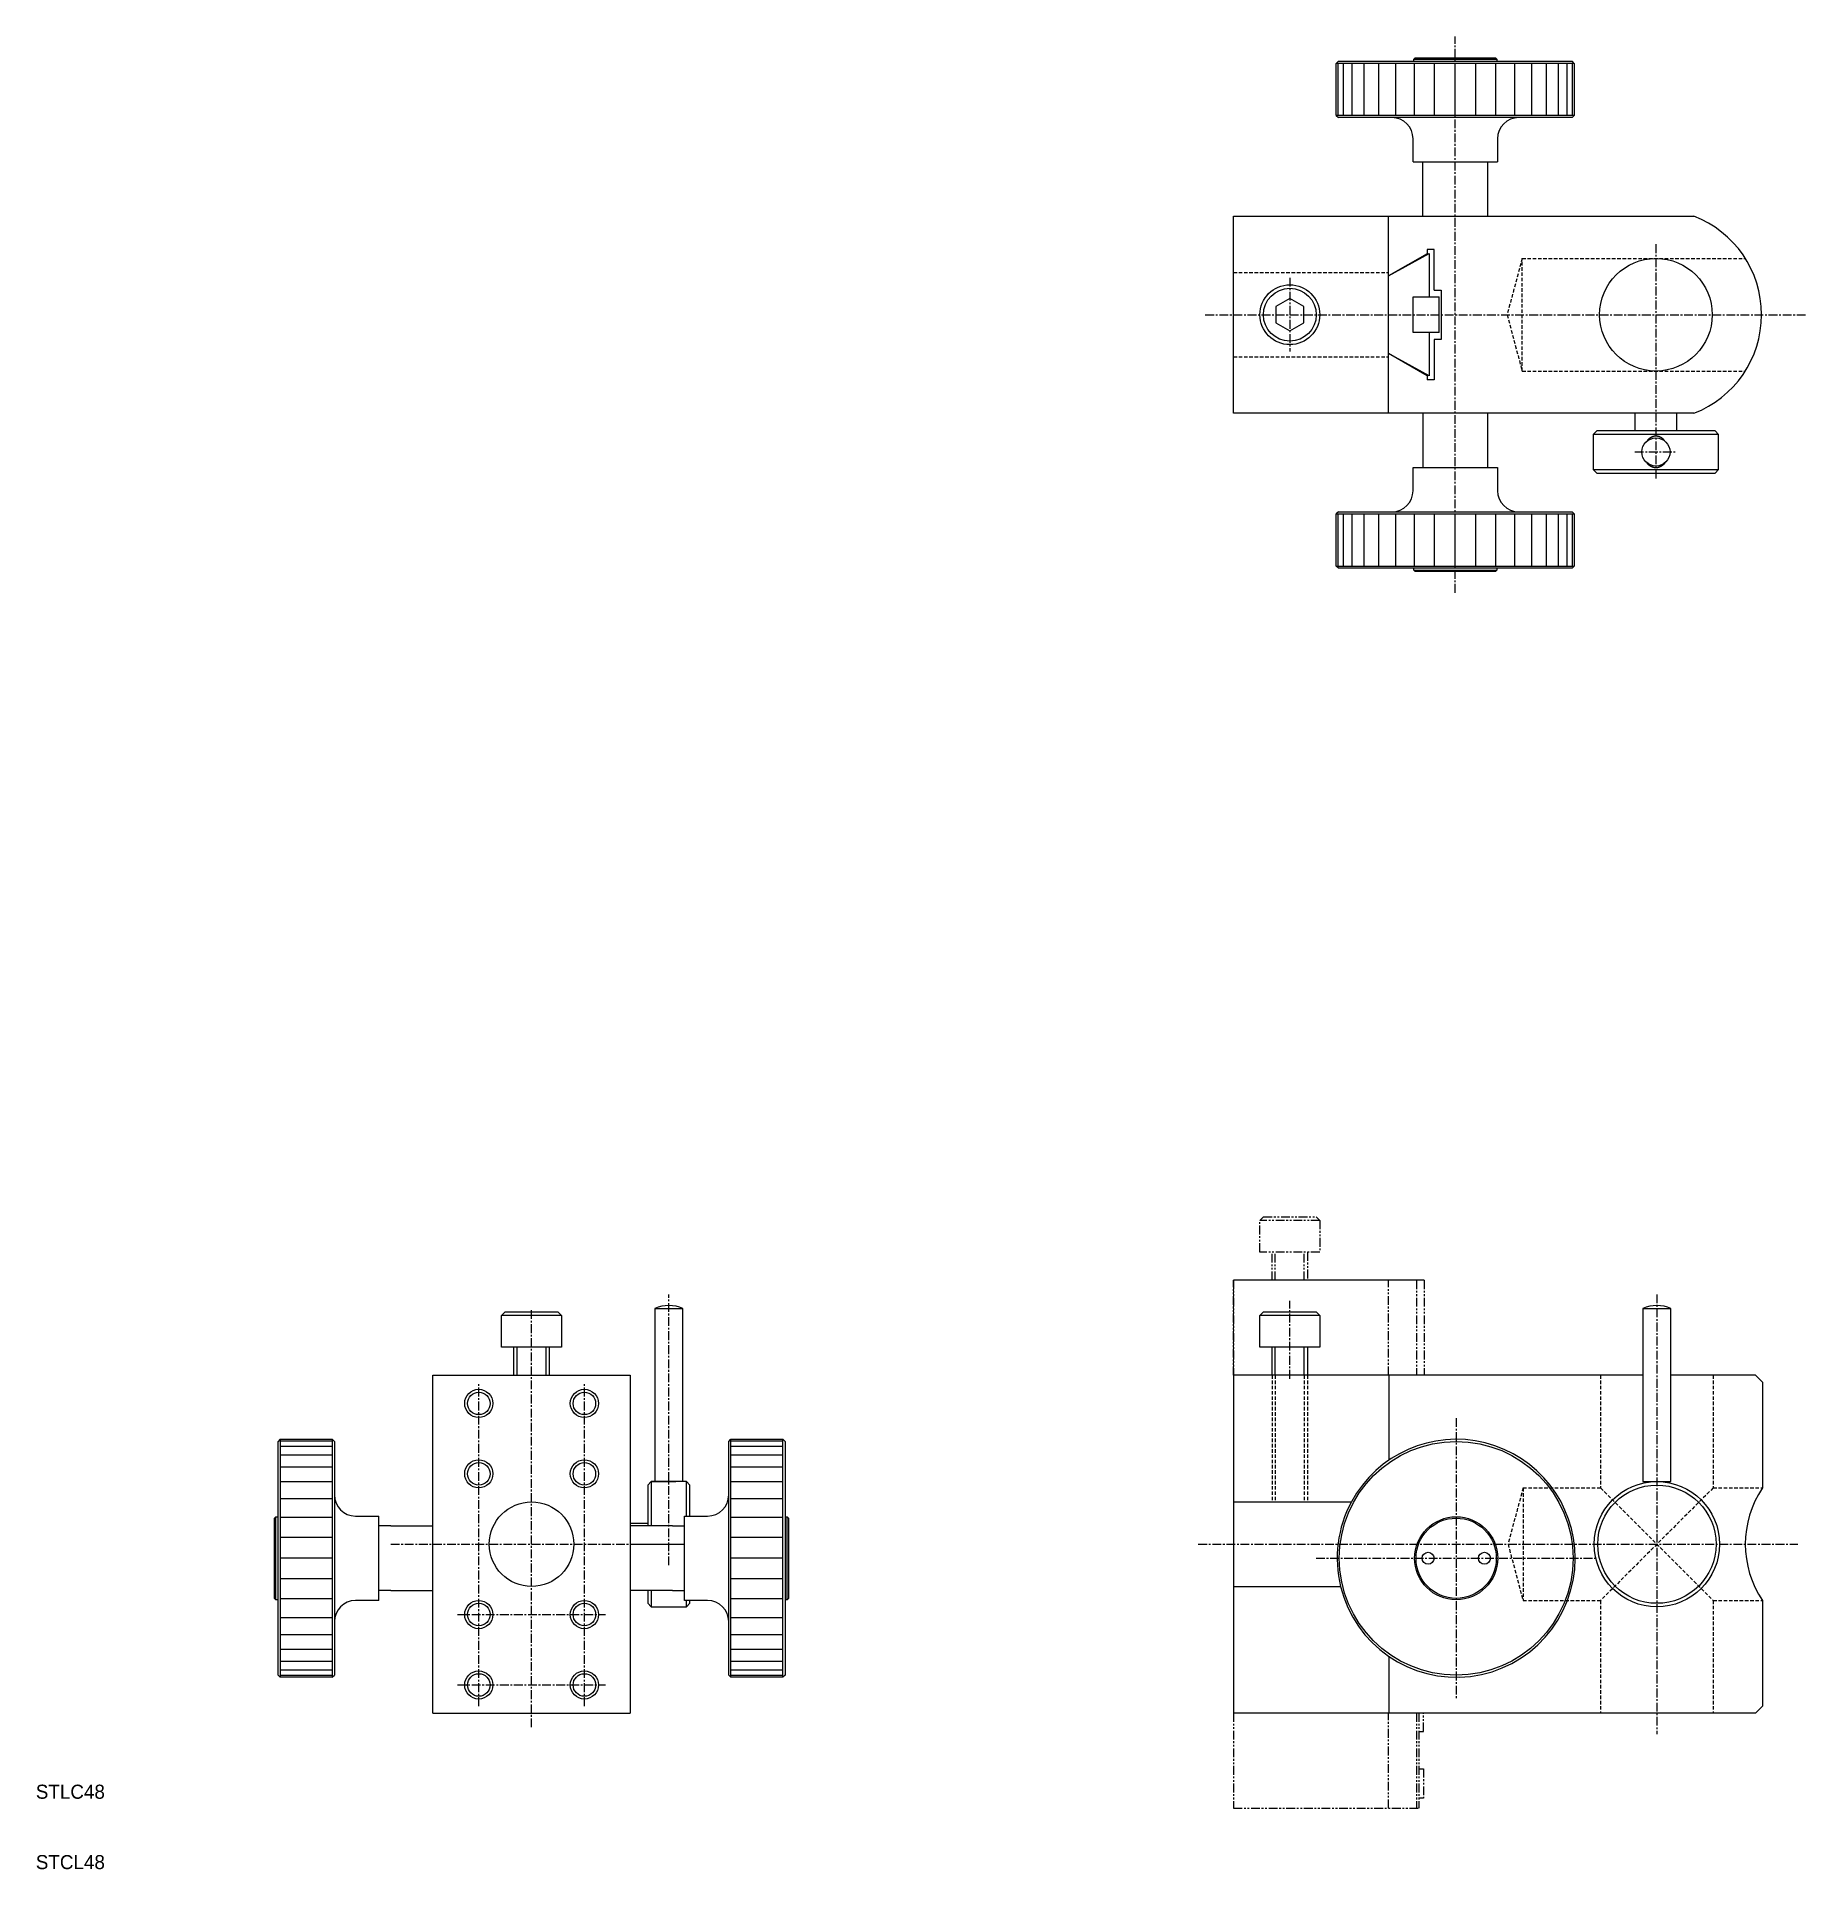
# Model space of a CAD drawing. Extents: x 500 to 751, y -315 to -55.
import ezdxf

# ---------------------------------------------------------------- set-up
doc = ezdxf.new("R2010")
doc.units = 0
for name, pattern in [('CENTER', [2, 1.25, -0.25, 0.25, -0.25]), ('DASHED', [0.75, 0.5, -0.25]), ('PHANTOM', [2.5, 1.25, -0.25, 0.25, -0.25, 0.25, -0.25])]:
    doc.linetypes.add(name, pattern=pattern)
doc.layers.get('0').update_dxf_attribs({"linetype": 'CONTINUOUS'})
doc.layers.add('CENTER', color=1, linetype='CENTER')

msp = doc.modelspace()

# ---------------------------------------------------------------- texts
at = {"color": 7, "linetype": 'CONTINUOUS'}
for s, p in [('STLC48', (499.66, -305)), ('STCL48', (499.66, -315))]:
    msp.add_text(s, height=2, dxfattribs=at).set_placement(p)

# ---------------------------------------------------------------- linework, layer by layer
at = {"color": 7, "linetype": 'CONTINUOUS'}
for p, q in [((684.36, -58.49), (684.66, -58.19)), ((718.16, -58.49), (684.36, -58.49)), ((684.36, -65.89), (684.36, -58.49)), ((684.66, -58.19), (717.86, -58.19)), ((695.36, -57.89), (695.56, -57.69)), ((695.36, -58.19), (695.36, -57.89)), ((695.36, -57.89), (707.16, -57.89)), ((695.56, -57.69), (706.96, -57.69)), ((701.26, -65.89), (701.26, -58.49)), ((706.96, -57.69), (707.16, -57.89)), ((707.16, -57.89), (707.16, -58.19)), ((718.16, -58.49), (717.86, -58.19)), ((718.16, -58.49), (718.16, -65.89)), ((718.16, -65.89), (684.36, -65.89)), ((684.36, -65.89), (684.66, -66.19)), ((717.86, -66.19), (684.66, -66.19)), ((718.16, -65.89), (717.86, -66.19)), ((695.26, -72.49), (695.26, -69.19)), ((707.26, -69.19), (707.26, -72.49)), ((695.26, -72.49), (707.26, -72.49)), ((696.66, -80.19), (696.66, -72.49)), ((705.86, -80.19), (705.86, -72.49)), ((669.76, -108.19), (669.76, -80.19)), ((669.76, -80.19), (735.14, -80.19)), ((691.76, -108.19), (691.76, -80.19)), ((691.76, -88.69), (697.56, -85.49)), ((697.25, -85.52), (691.76, -88.69)), ((697.25, -84.94), (697.25, -85.52)), ((698.26, -84.94), (697.25, -84.94)), ((697.56, -85.49), (697.56, -91.64)), ((698.26, -90.69), (698.26, -84.94)), ((698.26, -90.69), (699.26, -90.69)), ((699.26, -90.69), (699.26, -97.69)), ((677.76, -91.88), (675.76, -93.04)), ((675.76, -93.04), (675.76, -95.35)), ((679.76, -93.04), (677.76, -91.88)), ((679.76, -95.35), (679.76, -93.04)), ((695.26, -96.74), (695.26, -91.64)), ((695.26, -91.64), (698.96, -91.64)), ((698.96, -96.74), (698.96, -91.64)), ((675.76, -95.35), (677.76, -96.5)), ((677.76, -96.5), (679.76, -95.35)), ((698.96, -96.74), (695.26, -96.74)), ((697.56, -96.74), (697.56, -102.89)), ((698.26, -97.69), (698.26, -103.44)), ((699.26, -97.69), (698.26, -97.69)), ((697.25, -102.87), (691.76, -99.69)), ((697.56, -102.89), (691.76, -99.69)), ((697.25, -102.87), (697.25, -103.44)), ((698.26, -103.44), (697.25, -103.44)), ((735.14, -108.19), (669.76, -108.19)), ((696.66, -108.19), (696.66, -115.89)), ((705.86, -115.89), (705.86, -108.19)), ((726.81, -110.69), (726.81, -108.19)), ((732.71, -110.69), (732.71, -108.19)), ((721.36, -110.69), (720.86, -111.19)), ((738.66, -111.19), (720.86, -111.19)), ((720.86, -111.19), (720.86, -116.19)), ((738.16, -110.69), (721.36, -110.69)), ((738.66, -111.19), (738.16, -110.69)), ((738.66, -116.19), (738.66, -111.19)), ((695.26, -119.19), (695.26, -115.89)), ((695.26, -115.89), (707.26, -115.89)), ((707.26, -115.89), (707.26, -119.19)), ((720.86, -116.19), (738.66, -116.19)), ((720.86, -116.19), (721.36, -116.69)), ((721.36, -116.69), (738.16, -116.69)), ((738.16, -116.69), (738.66, -116.19)), ((684.66, -122.19), (684.36, -122.49)), ((684.66, -122.19), (717.86, -122.19)), ((717.86, -122.19), (718.16, -122.49)), ((684.36, -122.49), (718.16, -122.49)), ((684.36, -129.89), (684.36, -122.49)), ((701.26, -129.89), (701.26, -122.49)), ((718.16, -122.49), (718.16, -129.89)), ((684.36, -129.89), (718.16, -129.89)), ((684.66, -130.19), (684.36, -129.89)), ((717.86, -130.19), (718.16, -129.89)), ((717.86, -130.19), (684.66, -130.19)), ((695.36, -130.49), (695.36, -130.19)), ((695.36, -130.49), (707.16, -130.49)), ((695.56, -130.69), (695.36, -130.49)), ((706.96, -130.69), (695.56, -130.69)), ((707.16, -130.49), (706.96, -130.69)), ((707.16, -130.19), (707.16, -130.49)), ((566.32, -235.84), (565.82, -236.34)), ((574.32, -236.34), (565.82, -236.34)), ((565.82, -240.84), (565.82, -236.34)), ((566.32, -235.84), (573.82, -235.84)), ((574.32, -236.34), (573.82, -235.84)), ((574.32, -236.34), (574.32, -240.84)), ((587.57, -235.36), (587.57, -259.94)), ((587.57, -235.36), (591.57, -235.36)), ((591.57, -259.94), (591.57, -235.36)), ((674.01, -235.84), (673.51, -236.34)), ((682.01, -236.34), (673.51, -236.34)), ((673.51, -240.84), (673.51, -236.34)), ((674.01, -235.84), (681.51, -235.84)), ((682.01, -236.34), (681.51, -235.84)), ((682.01, -236.34), (682.01, -240.84)), ((727.89, -235.36), (731.89, -235.36)), ((727.89, -235.36), (727.89, -259.94)), ((731.89, -259.94), (731.89, -235.36)), ((574.32, -240.84), (565.82, -240.84)), ((567.57, -244.84), (567.57, -240.84)), ((572.57, -240.84), (572.57, -244.84)), ((682.01, -240.84), (673.51, -240.84)), ((675.26, -244.84), (675.26, -240.84)), ((680.26, -240.84), (680.26, -244.84)), ((556.07, -244.84), (584.07, -244.84)), ((556.07, -292.84), (556.07, -244.84)), ((584.07, -244.84), (584.07, -292.84)), ((669.76, -244.84), (669.76, -292.84)), ((727.89, -244.84), (669.76, -244.84)), ((691.89, -256.86), (691.89, -244.84)), ((743.89, -244.84), (731.89, -244.84)), ((744.89, -245.84), (743.89, -244.84)), ((744.89, -245.84), (744.89, -260.84)), ((534.37, -253.94), (534.07, -254.24)), ((534.07, -287.44), (534.07, -254.24)), ((534.37, -253.94), (534.37, -287.74)), ((534.37, -253.94), (541.77, -253.94)), ((541.77, -253.94), (541.77, -287.74)), ((541.77, -253.94), (542.07, -254.24)), ((542.07, -254.24), (542.07, -287.44)), ((598.07, -254.24), (598.37, -253.94)), ((598.07, -287.44), (598.07, -254.24)), ((598.37, -287.74), (598.37, -253.94)), ((598.37, -253.94), (605.77, -253.94)), ((605.77, -287.74), (605.77, -253.94)), ((606.07, -254.24), (605.77, -253.94)), ((606.07, -254.24), (606.07, -287.44)), ((587.07, -259.94), (586.57, -260.44)), ((587.07, -259.94), (590.57, -259.94)), ((592.07, -259.94), (587.07, -259.94)), ((587.07, -259.94), (587.07, -266.24)), ((592.07, -264.84), (592.07, -259.94)), ((592.57, -260.44), (592.07, -259.94)), ((727.89, -259.94), (731.89, -259.94)), ((728.14, -259.94), (728.14, -260.11)), ((731.64, -260.11), (731.64, -259.94)), ((586.57, -260.44), (586.57, -266.24)), ((592.57, -264.84), (592.57, -260.44)), ((669.76, -262.84), (675.26, -262.84)), ((675.26, -262.84), (675.69, -262.84)), ((675.69, -262.84), (679.82, -262.84)), ((679.82, -262.84), (680.26, -262.84)), ((680.26, -262.84), (686.51, -262.84)), ((533.57, -265.14), (533.77, -264.94)), ((533.57, -276.54), (533.57, -265.14)), ((533.77, -264.94), (534.07, -264.94)), ((533.77, -276.74), (533.77, -264.94)), ((545.07, -264.84), (548.37, -264.84)), ((548.37, -276.84), (548.37, -264.84)), ((591.77, -276.84), (591.77, -264.84)), ((591.77, -264.84), (595.07, -264.84)), ((606.07, -264.94), (606.37, -264.94)), ((606.37, -276.74), (606.37, -264.94)), ((606.37, -264.94), (606.57, -265.14)), ((606.57, -265.14), (606.57, -276.54)), ((550.07, -266.24), (548.37, -266.24)), ((550.07, -266.24), (556.07, -266.24)), ((584.07, -265.89), (584.07, -271.79)), ((586.57, -265.89), (584.07, -265.89)), ((590.07, -266.24), (584.07, -266.24)), ((590.07, -266.24), (591.77, -266.24)), ((584.07, -268.84), (591.57, -268.84)), ((550.07, -275.44), (548.37, -275.44)), ((550.07, -275.44), (556.07, -275.44)), ((590.07, -275.44), (584.07, -275.44)), ((586.57, -275.44), (586.57, -277.24)), ((587.07, -275.44), (587.07, -277.74)), ((590.07, -275.44), (591.77, -275.44)), ((669.76, -274.84), (684.98, -274.84)), ((533.77, -276.74), (533.57, -276.54)), ((534.07, -276.74), (533.77, -276.74)), ((548.37, -276.84), (545.07, -276.84)), ((586.57, -277.24), (587.07, -277.74)), ((587.07, -277.74), (592.07, -277.74)), ((595.07, -276.84), (591.77, -276.84)), ((592.07, -277.74), (592.07, -276.84)), ((592.07, -277.74), (592.57, -277.24)), ((592.57, -277.24), (592.57, -276.84)), ((606.37, -276.74), (606.07, -276.74)), ((606.57, -276.54), (606.37, -276.74)), ((744.89, -276.84), (744.89, -291.84)), ((691.89, -292.84), (691.89, -284.82)), ((534.37, -287.74), (534.07, -287.44)), ((541.77, -287.74), (534.37, -287.74)), ((541.77, -287.74), (542.07, -287.44)), ((598.07, -287.44), (598.37, -287.74)), ((605.77, -287.74), (598.37, -287.74)), ((606.07, -287.44), (605.77, -287.74)), ((556.07, -292.84), (584.07, -292.84)), ((743.89, -292.84), (669.76, -292.84)), ((744.89, -291.84), (743.89, -292.84))]:
    msp.add_line(p, q, dxfattribs=at)
at = {"color": 3, "linetype": 'CONTINUOUS'}
for p, q in [((684.62, -65.89), (684.62, -58.49)), ((685.38, -65.89), (685.38, -58.49)), ((686.62, -65.89), (686.62, -58.49)), ((688.31, -65.89), (688.31, -58.49)), ((690.4, -65.89), (690.4, -58.49)), ((692.81, -65.89), (692.81, -58.49)), ((695.48, -65.89), (695.48, -58.49)), ((698.32, -65.89), (698.32, -58.49)), ((704.19, -65.89), (704.19, -58.49)), ((707.04, -65.89), (707.04, -58.49)), ((709.71, -65.89), (709.71, -58.49)), ((712.12, -65.89), (712.12, -58.49)), ((714.21, -65.89), (714.21, -58.49)), ((715.9, -65.89), (715.9, -58.49)), ((717.14, -65.89), (717.14, -58.49)), ((717.9, -65.89), (717.9, -58.49)), ((684.62, -129.89), (684.62, -122.49)), ((685.38, -129.89), (685.38, -122.49)), ((686.62, -129.89), (686.62, -122.49)), ((688.31, -129.89), (688.31, -122.49)), ((690.4, -129.89), (690.4, -122.49)), ((692.81, -129.89), (692.81, -122.49)), ((695.48, -129.89), (695.48, -122.49)), ((698.32, -129.89), (698.32, -122.49)), ((704.19, -129.89), (704.19, -122.49)), ((707.04, -129.89), (707.04, -122.49)), ((709.71, -129.89), (709.71, -122.49)), ((712.12, -129.89), (712.12, -122.49)), ((714.21, -129.89), (714.21, -122.49)), ((715.9, -129.89), (715.9, -122.49)), ((717.14, -129.89), (717.14, -122.49)), ((717.9, -129.89), (717.9, -122.49)), ((568.01, -244.84), (568.01, -240.84)), ((572.14, -244.84), (572.14, -240.84)), ((675.69, -244.84), (675.69, -240.84)), ((679.82, -244.84), (679.82, -240.84)), ((541.77, -254.2), (534.37, -254.2)), ((541.77, -254.96), (534.37, -254.96)), ((605.77, -254.2), (598.37, -254.2)), ((605.77, -254.96), (598.37, -254.96)), ((541.77, -256.21), (534.37, -256.21)), ((605.77, -256.21), (598.37, -256.21)), ((541.77, -257.89), (534.37, -257.89)), ((541.77, -259.98), (534.37, -259.98)), ((605.77, -257.89), (598.37, -257.89)), ((605.77, -259.98), (598.37, -259.98)), ((541.77, -262.39), (534.37, -262.39)), ((605.77, -262.39), (598.37, -262.39)), ((541.77, -265.06), (534.37, -265.06)), ((605.77, -265.06), (598.37, -265.06)), ((541.77, -267.91), (534.37, -267.91)), ((605.77, -267.91), (598.37, -267.91)), ((541.77, -270.84), (534.37, -270.84)), ((605.77, -270.84), (598.37, -270.84)), ((541.77, -273.78), (534.37, -273.78)), ((605.77, -273.78), (598.37, -273.78)), ((541.77, -276.62), (534.37, -276.62)), ((605.77, -276.62), (598.37, -276.62)), ((541.77, -279.29), (534.37, -279.29)), ((605.77, -279.29), (598.37, -279.29)), ((541.77, -281.7), (534.37, -281.7)), ((605.77, -281.7), (598.37, -281.7)), ((541.77, -283.79), (534.37, -283.79)), ((541.77, -285.48), (534.37, -285.48)), ((605.77, -283.79), (598.37, -283.79)), ((605.77, -285.48), (598.37, -285.48)), ((541.77, -286.72), (534.37, -286.72)), ((541.77, -287.48), (534.37, -287.48)), ((605.77, -286.72), (598.37, -286.72)), ((605.77, -287.48), (598.37, -287.48))]:
    msp.add_line(p, q, dxfattribs=at)
at = {"color": 3, "linetype": 'DASHED'}
for p, q in [((669.76, -88.19), (691.76, -88.19)), ((710.76, -86.19), (708.62, -94.19)), ((710.76, -86.19), (742.45, -86.19)), ((710.76, -102.19), (710.76, -86.19)), ((708.62, -94.19), (710.76, -102.19)), ((669.76, -100.19), (691.76, -100.19)), ((710.76, -102.19), (742.45, -102.19)), ((675.26, -244.84), (675.26, -262.84)), ((675.69, -244.84), (675.69, -262.84)), ((679.82, -244.84), (679.82, -262.84)), ((680.26, -244.84), (680.26, -262.84)), ((721.89, -244.84), (721.89, -260.84)), ((737.89, -244.84), (737.89, -260.84)), ((710.89, -260.84), (708.75, -268.84)), ((710.89, -260.84), (721.89, -260.84)), ((710.89, -260.84), (710.89, -276.84)), ((737.89, -260.84), (721.89, -276.84)), ((721.89, -260.84), (737.89, -276.84)), ((737.89, -260.84), (744.89, -260.84)), ((708.75, -268.84), (710.89, -276.84)), ((710.89, -276.84), (721.89, -276.84)), ((721.89, -276.84), (721.89, -292.84)), ((737.89, -276.84), (744.89, -276.84)), ((737.89, -276.84), (737.89, -292.84))]:
    msp.add_line(p, q, dxfattribs=at)
at = {"color": 3, "linetype": 'PHANTOM'}
for p, q in [((674.01, -222.34), (673.51, -222.84)), ((682.01, -222.84), (673.51, -222.84)), ((673.51, -227.34), (673.51, -222.84)), ((674.01, -222.34), (681.51, -222.34)), ((682.01, -222.84), (681.51, -222.34)), ((682.01, -222.84), (682.01, -227.34)), ((682.01, -227.34), (673.51, -227.34)), ((675.26, -231.34), (675.26, -227.34)), ((675.69, -231.34), (675.69, -227.34)), ((679.82, -231.34), (679.82, -227.34)), ((680.26, -227.34), (680.26, -231.34)), ((696.06, -231.34), (669.76, -231.34)), ((696.06, -231.34), (669.76, -231.34)), ((669.76, -244.84), (669.76, -231.34)), ((696.86, -231.34), (669.76, -231.34)), ((696.86, -231.34), (669.76, -231.34)), ((669.76, -231.34), (669.76, -244.84)), ((696.86, -231.34), (669.76, -231.34)), ((669.76, -231.34), (669.76, -244.84)), ((691.76, -244.84), (691.76, -231.34)), ((691.76, -244.84), (691.76, -231.34)), ((691.76, -244.84), (691.76, -231.34)), ((695.76, -231.34), (695.76, -244.84)), ((695.76, -231.34), (695.76, -244.84)), ((695.76, -231.34), (695.76, -244.84)), ((696.86, -231.34), (696.86, -244.84)), ((669.76, -292.84), (669.76, -306.34)), ((691.76, -306.34), (691.76, -292.84)), ((695.76, -292.84), (695.76, -306.34)), ((696.06, -292.84), (696.06, -306.34)), ((696.76, -295.44), (696.76, -292.84)), ((696.06, -295.44), (696.76, -295.44)), ((696.06, -300.74), (696.76, -300.74)), ((696.76, -300.74), (696.76, -304.94)), ((669.76, -306.34), (696.06, -306.34)), ((669.76, -306.34), (696.06, -306.34)), ((696.76, -304.94), (696.06, -304.94))]:
    msp.add_line(p, q, dxfattribs=at)
at = {"color": 7}
for points in [[(731.03, -112.15, 0), (731.03, -112.15, 0), (731.03, -112.15, 0), (731.03, -112.14, 0), (731.02, -112.14, 0), (731.02, -112.14, 0), (731.02, -112.13, 0), (731.02, -112.13, 0), (731.02, -112.13, 0), (731.01, -112.12, 0), (731.01, -112.12, 0), (731.01, -112.12, 0), (731.01, -112.12, 0), (731, -112.11, 0), (731, -112.11, 0), (731, -112.11, 0), (731, -112.1, 0), (731, -112.1, 0), (730.99, -112.1, 0), (730.99, -112.09, 0), (730.99, -112.09, 0), (730.99, -112.09, 0), (730.98, -112.08, 0), (730.98, -112.08, 0), (730.98, -112.08, 0), (730.98, -112.08, 0), (730.98, -112.07, 0), (730.97, -112.07, 0), (730.97, -112.07, 0), (730.97, -112.06, 0), (730.97, -112.06, 0), (730.96, -112.06, 0), (730.96, -112.06, 0), (730.96, -112.05, 0), (730.96, -112.05, 0), (730.95, -112.05, 0), (730.95, -112.04, 0), (730.95, -112.04, 0), (730.95, -112.04, 0), (730.94, -112.03, 0), (730.94, -112.03, 0), (730.94, -112.03, 0), (730.94, -112.03, 0), (730.93, -112.02, 0), (730.93, -112.02, 0), (730.93, -112.02, 0), (730.93, -112.01, 0), (730.92, -112.01, 0), (730.92, -112.01, 0), (730.92, -112.01, 0), (730.92, -112, 0), (730.91, -112, 0), (730.91, -112, 0), (730.91, -112, 0), (730.91, -111.99, 0), (730.9, -111.99, 0), (730.9, -111.99, 0), (730.9, -111.98, 0), (730.9, -111.98, 0), (730.89, -111.98, 0), (730.89, -111.97, 0), (730.89, -111.97, 0), (730.89, -111.97, 0), (730.88, -111.97, 0), (730.88, -111.96, 0), (730.88, -111.96, 0), (730.88, -111.96, 0), (730.87, -111.96, 0), (730.87, -111.95, 0), (730.87, -111.95, 0), (730.87, -111.95, 0), (730.86, -111.94, 0), (730.86, -111.94, 0), (730.86, -111.94, 0), (730.86, -111.94, 0), (730.85, -111.93, 0), (730.85, -111.93, 0), (730.85, -111.93, 0), (730.84, -111.93, 0), (730.84, -111.92, 0), (730.84, -111.92, 0), (730.84, -111.92, 0), (730.83, -111.92, 0), (730.83, -111.91, 0), (730.83, -111.91, 0), (730.83, -111.91, 0), (730.82, -111.91, 0), (730.82, -111.9, 0), (730.82, -111.9, 0), (730.81, -111.9, 0), (730.81, -111.89, 0), (730.81, -111.89, 0), (730.81, -111.89, 0), (730.8, -111.89, 0), (730.8, -111.88, 0), (730.8, -111.88, 0), (730.79, -111.88, 0), (730.79, -111.88, 0), (730.79, -111.87, 0), (730.79, -111.87, 0), (730.78, -111.87, 0), (730.78, -111.87, 0), (730.78, -111.86, 0), (730.77, -111.86, 0), (730.77, -111.86, 0), (730.77, -111.86, 0), (730.77, -111.85, 0), (730.76, -111.85, 0), (730.76, -111.85, 0), (730.76, -111.85, 0), (730.76, -111.84, 0), (730.75, -111.84, 0), (730.75, -111.84, 0), (730.75, -111.84, 0), (730.74, -111.83, 0), (730.74, -111.83, 0), (730.74, -111.83, 0), (730.74, -111.83, 0), (730.73, -111.82, 0), (730.73, -111.82, 0), (730.73, -111.82, 0), (730.72, -111.82, 0), (730.72, -111.81, 0), (730.72, -111.81, 0), (730.72, -111.81, 0), (730.71, -111.81, 0), (730.71, -111.8, 0), (730.71, -111.8, 0), (730.7, -111.8, 0), (730.7, -111.8, 0), (730.7, -111.79, 0), (730.7, -111.79, 0), (730.69, -111.79, 0), (730.69, -111.79, 0), (730.69, -111.78, 0), (730.68, -111.78, 0), (730.68, -111.78, 0), (730.68, -111.78, 0), (730.67, -111.78, 0), (730.67, -111.77, 0), (730.67, -111.77, 0), (730.66, -111.77, 0), (730.66, -111.77, 0), (730.66, -111.76, 0), (730.66, -111.76, 0), (730.65, -111.76, 0), (730.65, -111.76, 0), (730.65, -111.75, 0), (730.64, -111.75, 0), (730.64, -111.75, 0), (730.64, -111.75, 0), (730.63, -111.75, 0), (730.63, -111.74, 0), (730.63, -111.74, 0), (730.63, -111.74, 0), (730.62, -111.74, 0), (730.62, -111.73, 0), (730.62, -111.73, 0), (730.61, -111.73, 0), (730.61, -111.73, 0), (730.61, -111.72, 0), (730.6, -111.72, 0), (730.6, -111.72, 0), (730.6, -111.72, 0), (730.6, -111.72, 0), (730.59, -111.71, 0), (730.59, -111.71, 0), (730.59, -111.71, 0), (730.58, -111.71, 0), (730.58, -111.7, 0), (730.58, -111.7, 0), (730.57, -111.7, 0), (730.57, -111.7, 0), (730.57, -111.7, 0), (730.56, -111.69, 0), (730.56, -111.69, 0), (730.56, -111.69, 0), (730.55, -111.69, 0), (730.55, -111.69, 0), (730.55, -111.68, 0), (730.54, -111.68, 0), (730.54, -111.68, 0), (730.54, -111.68, 0), (730.53, -111.68, 0), (730.53, -111.67, 0), (730.53, -111.67, 0), (730.53, -111.67, 0), (730.52, -111.67, 0), (730.52, -111.67, 0), (730.52, -111.66, 0), (730.51, -111.66, 0), (730.51, -111.66, 0), (730.51, -111.66, 0), (730.5, -111.66, 0), (730.5, -111.65, 0), (730.5, -111.65, 0), (730.49, -111.65, 0), (730.49, -111.65, 0), (730.49, -111.65, 0), (730.48, -111.64, 0), (730.48, -111.64, 0), (730.48, -111.64, 0), (730.47, -111.64, 0), (730.47, -111.64, 0), (730.47, -111.64, 0), (730.46, -111.63, 0), (730.46, -111.63, 0), (730.46, -111.63, 0), (730.45, -111.63, 0), (730.45, -111.62, 0), (730.45, -111.62, 0), (730.44, -111.62, 0), (730.44, -111.62, 0), (730.44, -111.62, 0), (730.43, -111.62, 0), (730.43, -111.61, 0), (730.43, -111.61, 0), (730.42, -111.61, 0), (730.42, -111.61, 0), (730.42, -111.61, 0), (730.41, -111.61, 0), (730.41, -111.6, 0), (730.41, -111.6, 0), (730.4, -111.6, 0), (730.4, -111.6, 0), (730.4, -111.6, 0), (730.39, -111.59, 0), (730.39, -111.59, 0), (730.39, -111.59, 0), (730.38, -111.59, 0), (730.38, -111.59, 0), (730.38, -111.59, 0), (730.37, -111.58, 0), (730.37, -111.58, 0), (730.37, -111.58, 0), (730.36, -111.58, 0), (730.36, -111.58, 0), (730.36, -111.58, 0), (730.35, -111.58, 0), (730.35, -111.57, 0), (730.35, -111.57, 0), (730.34, -111.57, 0), (730.34, -111.57, 0), (730.34, -111.57, 0), (730.33, -111.57, 0), (730.33, -111.56, 0), (730.33, -111.56, 0), (730.32, -111.56, 0), (730.32, -111.56, 0), (730.31, -111.56, 0), (730.31, -111.56, 0), (730.31, -111.56, 0), (730.3, -111.55, 0), (730.3, -111.55, 0), (730.3, -111.55, 0), (730.29, -111.55, 0), (730.29, -111.55, 0), (730.29, -111.55, 0), (730.28, -111.55, 0), (730.28, -111.54, 0), (730.28, -111.54, 0), (730.27, -111.54, 0), (730.27, -111.54, 0), (730.26, -111.54, 0), (730.26, -111.54, 0), (730.26, -111.54, 0), (730.25, -111.53, 0), (730.25, -111.53, 0), (730.25, -111.53, 0), (730.24, -111.53, 0), (730.24, -111.53, 0), (730.24, -111.53, 0), (730.23, -111.53, 0), (730.23, -111.53, 0), (730.23, -111.52, 0), (730.22, -111.52, 0), (730.22, -111.52, 0), (730.22, -111.52, 0), (730.21, -111.52, 0), (730.21, -111.52, 0), (730.2, -111.52, 0), (730.2, -111.52, 0), (730.2, -111.51, 0), (730.19, -111.51, 0), (730.19, -111.51, 0), (730.19, -111.51, 0), (730.18, -111.51, 0), (730.18, -111.51, 0), (730.18, -111.51, 0), (730.17, -111.51, 0), (730.17, -111.5, 0), (730.16, -111.5, 0), (730.16, -111.5, 0), (730.16, -111.5, 0), (730.15, -111.5, 0), (730.15, -111.5, 0), (730.15, -111.5, 0), (730.14, -111.5, 0), (730.14, -111.5, 0), (730.14, -111.5, 0), (730.13, -111.49, 0), (730.13, -111.49, 0), (730.12, -111.49, 0), (730.12, -111.49, 0), (730.12, -111.49, 0), (730.11, -111.49, 0), (730.11, -111.49, 0), (730.11, -111.49, 0), (730.1, -111.49, 0), (730.1, -111.48, 0), (730.1, -111.48, 0), (730.09, -111.48, 0), (730.09, -111.48, 0), (730.08, -111.48, 0), (730.08, -111.48, 0), (730.08, -111.48, 0), (730.07, -111.48, 0), (730.07, -111.48, 0), (730.07, -111.48, 0), (730.06, -111.48, 0), (730.06, -111.48, 0), (730.05, -111.47, 0), (730.05, -111.47, 0), (730.05, -111.47, 0), (730.04, -111.47, 0), (730.04, -111.47, 0), (730.04, -111.47, 0), (730.03, -111.47, 0), (730.03, -111.47, 0), (730.02, -111.47, 0), (730.02, -111.47, 0), (730.02, -111.47, 0), (730.01, -111.47, 0), (730.01, -111.47, 0), (730.01, -111.47, 0), (730, -111.46, 0), (730, -111.46, 0), (729.99, -111.46, 0), (729.99, -111.46, 0), (729.99, -111.46, 0), (729.98, -111.46, 0), (729.98, -111.46, 0), (729.98, -111.46, 0), (729.97, -111.46, 0), (729.97, -111.46, 0), (729.97, -111.46, 0), (729.96, -111.46, 0), (729.96, -111.46, 0), (729.95, -111.46, 0), (729.95, -111.46, 0), (729.95, -111.46, 0), (729.94, -111.45, 0), (729.94, -111.45, 0), (729.93, -111.45, 0), (729.93, -111.45, 0), (729.93, -111.45, 0), (729.92, -111.45, 0), (729.92, -111.45, 0), (729.92, -111.45, 0), (729.91, -111.45, 0), (729.91, -111.45, 0), (729.9, -111.45, 0), (729.9, -111.45, 0), (729.9, -111.45, 0), (729.89, -111.45, 0), (729.89, -111.45, 0), (729.89, -111.45, 0), (729.88, -111.45, 0), (729.88, -111.45, 0), (729.88, -111.45, 0), (729.87, -111.45, 0), (729.87, -111.45, 0), (729.86, -111.45, 0), (729.86, -111.45, 0), (729.86, -111.45, 0), (729.85, -111.45, 0), (729.85, -111.45, 0), (729.85, -111.44, 0), (729.84, -111.44, 0), (729.84, -111.44, 0), (729.83, -111.44, 0), (729.83, -111.44, 0), (729.83, -111.44, 0), (729.82, -111.44, 0), (729.82, -111.44, 0), (729.81, -111.44, 0), (729.81, -111.44, 0), (729.81, -111.44, 0), (729.8, -111.44, 0), (729.8, -111.44, 0), (729.79, -111.44, 0), (729.79, -111.44, 0), (729.79, -111.44, 0), (729.78, -111.44, 0), (729.78, -111.44, 0), (729.78, -111.44, 0), (729.77, -111.44, 0), (729.77, -111.44, 0), (729.76, -111.44, 0), (729.76, -111.44, 0), (729.76, -111.44, 0), (729.75, -111.44, 0), (729.75, -111.44, 0), (729.75, -111.44, 0), (729.74, -111.44, 0), (729.74, -111.44, 0), (729.74, -111.44, 0), (729.73, -111.44, 0), (729.73, -111.44, 0), (729.72, -111.44, 0), (729.72, -111.44, 0), (729.72, -111.44, 0), (729.71, -111.44, 0), (729.71, -111.44, 0), (729.7, -111.44, 0), (729.7, -111.44, 0), (729.7, -111.44, 0), (729.69, -111.44, 0), (729.69, -111.44, 0), (729.68, -111.44, 0), (729.68, -111.44, 0), (729.68, -111.44, 0), (729.67, -111.44, 0), (729.67, -111.45, 0), (729.67, -111.45, 0), (729.66, -111.45, 0), (729.66, -111.45, 0), (729.65, -111.45, 0), (729.65, -111.45, 0), (729.65, -111.45, 0), (729.64, -111.45, 0), (729.64, -111.45, 0), (729.64, -111.45, 0), (729.63, -111.45, 0), (729.63, -111.45, 0), (729.62, -111.45, 0), (729.62, -111.45, 0), (729.62, -111.45, 0), (729.61, -111.45, 0), (729.61, -111.45, 0), (729.61, -111.45, 0), (729.6, -111.45, 0), (729.6, -111.45, 0), (729.6, -111.45, 0), (729.59, -111.45, 0), (729.59, -111.45, 0), (729.58, -111.45, 0), (729.58, -111.45, 0), (729.58, -111.45, 0), (729.57, -111.46, 0), (729.57, -111.46, 0), (729.57, -111.46, 0), (729.56, -111.46, 0), (729.56, -111.46, 0), (729.55, -111.46, 0), (729.55, -111.46, 0), (729.55, -111.46, 0), (729.54, -111.46, 0), (729.54, -111.46, 0), (729.53, -111.46, 0), (729.53, -111.46, 0), (729.53, -111.46, 0), (729.52, -111.46, 0), (729.52, -111.46, 0), (729.52, -111.46, 0), (729.51, -111.47, 0), (729.51, -111.47, 0), (729.5, -111.47, 0), (729.5, -111.47, 0), (729.5, -111.47, 0), (729.49, -111.47, 0), (729.49, -111.47, 0), (729.49, -111.47, 0), (729.48, -111.47, 0), (729.48, -111.47, 0), (729.48, -111.47, 0), (729.47, -111.47, 0), (729.47, -111.47, 0), (729.46, -111.47, 0), (729.46, -111.48, 0), (729.46, -111.48, 0), (729.45, -111.48, 0), (729.45, -111.48, 0), (729.45, -111.48, 0), (729.44, -111.48, 0), (729.44, -111.48, 0), (729.43, -111.48, 0), (729.43, -111.48, 0), (729.43, -111.48, 0), (729.42, -111.48, 0), (729.42, -111.48, 0), (729.42, -111.49, 0), (729.41, -111.49, 0), (729.41, -111.49, 0), (729.4, -111.49, 0), (729.4, -111.49, 0), (729.4, -111.49, 0), (729.39, -111.49, 0), (729.39, -111.49, 0), (729.39, -111.49, 0), (729.38, -111.5, 0), (729.38, -111.5, 0), (729.38, -111.5, 0), (729.37, -111.5, 0), (729.37, -111.5, 0), (729.37, -111.5, 0), (729.36, -111.5, 0), (729.36, -111.5, 0), (729.35, -111.5, 0), (729.35, -111.5, 0), (729.35, -111.51, 0), (729.34, -111.51, 0), (729.34, -111.51, 0), (729.34, -111.51, 0), (729.33, -111.51, 0), (729.33, -111.51, 0), (729.33, -111.51, 0), (729.32, -111.51, 0), (729.32, -111.52, 0), (729.31, -111.52, 0), (729.31, -111.52, 0), (729.31, -111.52, 0), (729.3, -111.52, 0), (729.3, -111.52, 0), (729.3, -111.52, 0), (729.29, -111.52, 0), (729.29, -111.53, 0), (729.28, -111.53, 0), (729.28, -111.53, 0), (729.28, -111.53, 0), (729.27, -111.53, 0), (729.27, -111.53, 0), (729.27, -111.53, 0), (729.26, -111.53, 0), (729.26, -111.54, 0), (729.26, -111.54, 0), (729.25, -111.54, 0), (729.25, -111.54, 0), (729.25, -111.54, 0), (729.24, -111.54, 0), (729.24, -111.54, 0), (729.24, -111.55, 0), (729.23, -111.55, 0), (729.23, -111.55, 0), (729.23, -111.55, 0), (729.22, -111.55, 0), (729.22, -111.55, 0), (729.22, -111.55, 0), (729.21, -111.56, 0), (729.21, -111.56, 0), (729.2, -111.56, 0), (729.2, -111.56, 0), (729.2, -111.56, 0), (729.19, -111.56, 0), (729.19, -111.56, 0), (729.19, -111.57, 0), (729.18, -111.57, 0), (729.18, -111.57, 0), (729.18, -111.57, 0), (729.17, -111.57, 0), (729.17, -111.57, 0), (729.17, -111.58, 0), (729.16, -111.58, 0), (729.16, -111.58, 0), (729.16, -111.58, 0), (729.15, -111.58, 0), (729.15, -111.58, 0), (729.15, -111.58, 0), (729.14, -111.59, 0), (729.14, -111.59, 0), (729.13, -111.59, 0), (729.13, -111.59, 0), (729.13, -111.59, 0), (729.12, -111.59, 0), (729.12, -111.6, 0), (729.12, -111.6, 0), (729.12, -111.6, 0), (729.11, -111.6, 0), (729.11, -111.6, 0), (729.11, -111.61, 0), (729.1, -111.61, 0), (729.1, -111.61, 0), (729.1, -111.61, 0), (729.09, -111.61, 0), (729.09, -111.61, 0), (729.09, -111.62, 0), (729.08, -111.62, 0), (729.08, -111.62, 0), (729.08, -111.62, 0), (729.07, -111.62, 0), (729.07, -111.62, 0), (729.07, -111.63, 0), (729.06, -111.63, 0), (729.06, -111.63, 0), (729.05, -111.63, 0), (729.05, -111.64, 0), (729.05, -111.64, 0), (729.04, -111.64, 0), (729.04, -111.64, 0), (729.04, -111.64, 0), (729.03, -111.64, 0), (729.03, -111.65, 0), (729.03, -111.65, 0), (729.02, -111.65, 0), (729.02, -111.65, 0), (729.02, -111.65, 0), (729.02, -111.66, 0), (729.01, -111.66, 0), (729.01, -111.66, 0), (729.01, -111.66, 0), (729, -111.66, 0), (729, -111.67, 0), (729, -111.67, 0), (728.99, -111.67, 0), (728.99, -111.67, 0), (728.99, -111.67, 0), (728.98, -111.68, 0), (728.98, -111.68, 0), (728.98, -111.68, 0), (728.97, -111.68, 0), (728.97, -111.68, 0), (728.97, -111.69, 0), (728.96, -111.69, 0), (728.96, -111.69, 0), (728.96, -111.69, 0), (728.96, -111.69, 0), (728.95, -111.7, 0), (728.95, -111.7, 0), (728.95, -111.7, 0), (728.94, -111.7, 0), (728.94, -111.7, 0), (728.94, -111.71, 0), (728.93, -111.71, 0), (728.93, -111.71, 0), (728.93, -111.71, 0), (728.92, -111.72, 0), (728.92, -111.72, 0), (728.92, -111.72, 0), (728.91, -111.72, 0), (728.91, -111.72, 0), (728.91, -111.73, 0), (728.9, -111.73, 0), (728.9, -111.73, 0), (728.9, -111.73, 0), (728.9, -111.74, 0), (728.89, -111.74, 0), (728.89, -111.74, 0), (728.89, -111.74, 0), (728.88, -111.75, 0), (728.88, -111.75, 0), (728.88, -111.75, 0), (728.87, -111.75, 0), (728.87, -111.75, 0), (728.87, -111.76, 0), (728.87, -111.76, 0), (728.86, -111.76, 0), (728.86, -111.76, 0), (728.86, -111.77, 0), (728.85, -111.77, 0), (728.85, -111.77, 0), (728.85, -111.77, 0), (728.84, -111.78, 0), (728.84, -111.78, 0), (728.84, -111.78, 0), (728.84, -111.78, 0), (728.83, -111.78, 0), (728.83, -111.79, 0), (728.83, -111.79, 0), (728.82, -111.79, 0), (728.82, -111.79, 0), (728.82, -111.8, 0), (728.82, -111.8, 0), (728.81, -111.8, 0), (728.81, -111.8, 0), (728.81, -111.81, 0), (728.8, -111.81, 0), (728.8, -111.81, 0), (728.8, -111.81, 0), (728.79, -111.82, 0), (728.79, -111.82, 0), (728.79, -111.82, 0), (728.79, -111.82, 0), (728.78, -111.83, 0), (728.78, -111.83, 0), (728.78, -111.83, 0), (728.77, -111.83, 0), (728.77, -111.84, 0), (728.77, -111.84, 0), (728.77, -111.84, 0), (728.76, -111.84, 0), (728.76, -111.85, 0), (728.76, -111.85, 0), (728.75, -111.85, 0), (728.75, -111.85, 0), (728.75, -111.86, 0), (728.75, -111.86, 0), (728.74, -111.86, 0), (728.74, -111.86, 0), (728.74, -111.87, 0), (728.73, -111.87, 0), (728.73, -111.87, 0), (728.73, -111.87, 0), (728.73, -111.88, 0), (728.72, -111.88, 0), (728.72, -111.88, 0), (728.72, -111.88, 0), (728.72, -111.89, 0), (728.71, -111.89, 0), (728.71, -111.89, 0), (728.71, -111.89, 0), (728.7, -111.9, 0), (728.7, -111.9, 0), (728.7, -111.9, 0), (728.7, -111.91, 0), (728.69, -111.91, 0), (728.69, -111.91, 0), (728.69, -111.91, 0), (728.68, -111.92, 0), (728.68, -111.92, 0), (728.68, -111.92, 0), (728.68, -111.92, 0), (728.67, -111.93, 0), (728.67, -111.93, 0), (728.67, -111.93, 0), (728.67, -111.93, 0), (728.66, -111.94, 0), (728.66, -111.94, 0), (728.66, -111.94, 0), (728.66, -111.94, 0), (728.65, -111.95, 0), (728.65, -111.95, 0), (728.65, -111.95, 0), (728.64, -111.96, 0), (728.64, -111.96, 0), (728.64, -111.96, 0), (728.64, -111.96, 0), (728.63, -111.97, 0), (728.63, -111.97, 0), (728.63, -111.97, 0), (728.63, -111.97, 0), (728.62, -111.98, 0), (728.62, -111.98, 0), (728.62, -111.98, 0), (728.62, -111.99, 0), (728.61, -111.99, 0), (728.61, -111.99, 0), (728.61, -112, 0), (728.61, -112, 0), (728.6, -112, 0), (728.6, -112, 0), (728.6, -112.01, 0), (728.6, -112.01, 0), (728.59, -112.01, 0), (728.59, -112.01, 0), (728.59, -112.02, 0), (728.59, -112.02, 0), (728.58, -112.02, 0), (728.58, -112.03, 0), (728.58, -112.03, 0), (728.58, -112.03, 0), (728.58, -112.03, 0), (728.57, -112.04, 0), (728.57, -112.04, 0), (728.57, -112.04, 0), (728.57, -112.05, 0), (728.56, -112.05, 0), (728.56, -112.05, 0), (728.56, -112.06, 0), (728.55, -112.06, 0), (728.55, -112.06, 0), (728.55, -112.06, 0), (728.55, -112.07, 0), (728.55, -112.07, 0), (728.54, -112.07, 0), (728.54, -112.08, 0), (728.54, -112.08, 0), (728.54, -112.08, 0), (728.53, -112.08, 0), (728.53, -112.09, 0), (728.53, -112.09, 0), (728.53, -112.09, 0), (728.52, -112.1, 0), (728.52, -112.1, 0), (728.52, -112.1, 0), (728.52, -112.11, 0), (728.52, -112.11, 0), (728.51, -112.11, 0), (728.51, -112.12, 0), (728.51, -112.12, 0), (728.51, -112.12, 0), (728.5, -112.12, 0), (728.5, -112.13, 0), (728.5, -112.13, 0), (728.5, -112.13, 0), (728.5, -112.14, 0), (728.49, -112.14, 0), (728.49, -112.14, 0), (728.49, -112.15, 0), (728.49, -112.15, 0), (728.48, -112.15, 0)], [(731.03, -115.23, 0), (731.03, -115.24, 0), (731.03, -115.24, 0), (731.03, -115.24, 0), (731.03, -115.24, 0), (731.02, -115.25, 0), (731.02, -115.25, 0), (731.02, -115.25, 0), (731.02, -115.26, 0), (731.02, -115.26, 0), (731.01, -115.26, 0), (731.01, -115.26, 0), (731.01, -115.27, 0), (731.01, -115.27, 0), (731, -115.27, 0), (731, -115.28, 0), (731, -115.28, 0), (731, -115.28, 0), (731, -115.28, 0), (730.99, -115.29, 0), (730.99, -115.29, 0), (730.99, -115.29, 0), (730.99, -115.3, 0), (730.99, -115.3, 0), (730.98, -115.3, 0), (730.98, -115.3, 0), (730.98, -115.31, 0), (730.98, -115.31, 0), (730.98, -115.31, 0), (730.97, -115.31, 0), (730.97, -115.32, 0), (730.97, -115.32, 0), (730.97, -115.32, 0), (730.96, -115.33, 0), (730.96, -115.33, 0), (730.96, -115.33, 0), (730.96, -115.33, 0), (730.96, -115.34, 0), (730.95, -115.34, 0), (730.95, -115.34, 0), (730.95, -115.34, 0), (730.95, -115.35, 0), (730.94, -115.35, 0), (730.94, -115.35, 0), (730.94, -115.36, 0), (730.94, -115.36, 0), (730.93, -115.36, 0), (730.93, -115.36, 0), (730.93, -115.37, 0), (730.93, -115.37, 0), (730.93, -115.37, 0), (730.92, -115.37, 0), (730.92, -115.38, 0), (730.92, -115.38, 0), (730.92, -115.38, 0), (730.91, -115.38, 0), (730.91, -115.39, 0), (730.91, -115.39, 0), (730.91, -115.39, 0), (730.9, -115.39, 0), (730.9, -115.4, 0), (730.9, -115.4, 0), (730.9, -115.4, 0), (730.9, -115.41, 0), (730.89, -115.41, 0), (730.89, -115.41, 0), (730.89, -115.41, 0), (730.89, -115.42, 0), (730.88, -115.42, 0), (730.88, -115.42, 0), (730.88, -115.42, 0), (730.88, -115.43, 0), (730.87, -115.43, 0), (730.87, -115.43, 0), (730.87, -115.43, 0), (730.87, -115.44, 0), (730.87, -115.44, 0), (730.86, -115.44, 0), (730.86, -115.44, 0), (730.86, -115.45, 0), (730.86, -115.45, 0), (730.85, -115.45, 0), (730.85, -115.45, 0), (730.85, -115.46, 0), (730.85, -115.46, 0), (730.84, -115.46, 0), (730.84, -115.46, 0), (730.84, -115.47, 0), (730.84, -115.47, 0), (730.83, -115.47, 0), (730.83, -115.47, 0), (730.83, -115.48, 0), (730.83, -115.48, 0), (730.82, -115.48, 0), (730.82, -115.48, 0), (730.82, -115.49, 0), (730.82, -115.49, 0), (730.81, -115.49, 0), (730.81, -115.49, 0), (730.81, -115.5, 0), (730.8, -115.5, 0), (730.8, -115.5, 0), (730.8, -115.5, 0), (730.8, -115.5, 0), (730.79, -115.51, 0), (730.79, -115.51, 0), (730.79, -115.51, 0), (730.79, -115.51, 0), (730.78, -115.52, 0), (730.78, -115.52, 0), (730.78, -115.52, 0), (730.78, -115.52, 0), (730.77, -115.53, 0), (730.77, -115.53, 0), (730.77, -115.53, 0), (730.77, -115.53, 0), (730.76, -115.54, 0), (730.76, -115.54, 0), (730.76, -115.54, 0), (730.75, -115.54, 0), (730.75, -115.55, 0), (730.75, -115.55, 0), (730.75, -115.55, 0), (730.74, -115.55, 0), (730.74, -115.55, 0), (730.74, -115.56, 0), (730.74, -115.56, 0), (730.73, -115.56, 0), (730.73, -115.56, 0), (730.73, -115.57, 0), (730.73, -115.57, 0), (730.72, -115.57, 0), (730.72, -115.57, 0), (730.72, -115.58, 0), (730.72, -115.58, 0), (730.71, -115.58, 0), (730.71, -115.58, 0), (730.71, -115.58, 0), (730.7, -115.59, 0), (730.7, -115.59, 0), (730.7, -115.59, 0), (730.7, -115.59, 0), (730.69, -115.59, 0), (730.69, -115.6, 0), (730.69, -115.6, 0), (730.68, -115.6, 0), (730.68, -115.6, 0), (730.68, -115.61, 0), (730.68, -115.61, 0), (730.67, -115.61, 0), (730.67, -115.61, 0), (730.67, -115.61, 0), (730.67, -115.62, 0), (730.66, -115.62, 0), (730.66, -115.62, 0), (730.66, -115.62, 0), (730.65, -115.62, 0), (730.65, -115.63, 0), (730.65, -115.63, 0), (730.65, -115.63, 0), (730.64, -115.63, 0), (730.64, -115.64, 0), (730.64, -115.64, 0), (730.63, -115.64, 0), (730.63, -115.64, 0), (730.63, -115.64, 0), (730.63, -115.65, 0), (730.62, -115.65, 0), (730.62, -115.65, 0), (730.62, -115.65, 0), (730.62, -115.65, 0), (730.61, -115.66, 0), (730.61, -115.66, 0), (730.61, -115.66, 0), (730.6, -115.66, 0), (730.6, -115.67, 0), (730.6, -115.67, 0), (730.6, -115.67, 0), (730.59, -115.67, 0), (730.59, -115.67, 0), (730.59, -115.67, 0), (730.58, -115.68, 0), (730.58, -115.68, 0), (730.58, -115.68, 0), (730.58, -115.68, 0), (730.57, -115.69, 0), (730.57, -115.69, 0), (730.57, -115.69, 0), (730.56, -115.69, 0), (730.56, -115.69, 0), (730.56, -115.69, 0), (730.55, -115.7, 0), (730.55, -115.7, 0), (730.55, -115.7, 0), (730.55, -115.7, 0), (730.54, -115.7, 0), (730.54, -115.71, 0), (730.54, -115.71, 0), (730.53, -115.71, 0), (730.53, -115.71, 0), (730.53, -115.71, 0), (730.52, -115.72, 0), (730.52, -115.72, 0), (730.52, -115.72, 0), (730.52, -115.72, 0), (730.51, -115.72, 0), (730.51, -115.72, 0), (730.51, -115.73, 0), (730.5, -115.73, 0), (730.5, -115.73, 0), (730.5, -115.73, 0), (730.49, -115.73, 0), (730.49, -115.74, 0), (730.49, -115.74, 0), (730.49, -115.74, 0), (730.48, -115.74, 0), (730.48, -115.74, 0), (730.48, -115.75, 0), (730.47, -115.75, 0), (730.47, -115.75, 0), (730.47, -115.75, 0), (730.47, -115.75, 0), (730.46, -115.75, 0), (730.46, -115.75, 0), (730.46, -115.76, 0), (730.45, -115.76, 0), (730.45, -115.76, 0), (730.45, -115.76, 0), (730.44, -115.76, 0), (730.44, -115.77, 0), (730.44, -115.77, 0), (730.43, -115.77, 0), (730.43, -115.77, 0), (730.43, -115.77, 0), (730.42, -115.77, 0), (730.42, -115.78, 0), (730.42, -115.78, 0), (730.41, -115.78, 0), (730.41, -115.78, 0), (730.41, -115.78, 0), (730.41, -115.78, 0), (730.4, -115.78, 0), (730.4, -115.79, 0), (730.4, -115.79, 0), (730.39, -115.79, 0), (730.39, -115.79, 0), (730.39, -115.79, 0), (730.38, -115.79, 0), (730.38, -115.8, 0), (730.38, -115.8, 0), (730.37, -115.8, 0), (730.37, -115.8, 0), (730.37, -115.8, 0), (730.37, -115.8, 0), (730.36, -115.8, 0), (730.36, -115.81, 0), (730.36, -115.81, 0), (730.35, -115.81, 0), (730.35, -115.81, 0), (730.35, -115.81, 0), (730.34, -115.81, 0), (730.34, -115.81, 0), (730.34, -115.82, 0), (730.33, -115.82, 0), (730.33, -115.82, 0), (730.33, -115.82, 0), (730.32, -115.82, 0), (730.32, -115.82, 0), (730.32, -115.83, 0), (730.31, -115.83, 0), (730.31, -115.83, 0), (730.31, -115.83, 0), (730.3, -115.83, 0), (730.3, -115.83, 0), (730.3, -115.83, 0), (730.29, -115.83, 0), (730.29, -115.83, 0), (730.29, -115.84, 0), (730.28, -115.84, 0), (730.28, -115.84, 0), (730.28, -115.84, 0), (730.27, -115.84, 0), (730.27, -115.84, 0), (730.27, -115.84, 0), (730.26, -115.85, 0), (730.26, -115.85, 0), (730.26, -115.85, 0), (730.25, -115.85, 0), (730.25, -115.85, 0), (730.25, -115.85, 0), (730.25, -115.85, 0), (730.24, -115.85, 0), (730.24, -115.86, 0), (730.24, -115.86, 0), (730.23, -115.86, 0), (730.23, -115.86, 0), (730.23, -115.86, 0), (730.22, -115.86, 0), (730.22, -115.86, 0), (730.22, -115.86, 0), (730.21, -115.87, 0), (730.21, -115.87, 0), (730.21, -115.87, 0), (730.2, -115.87, 0), (730.2, -115.87, 0), (730.2, -115.87, 0), (730.19, -115.87, 0), (730.19, -115.87, 0), (730.19, -115.87, 0), (730.18, -115.88, 0), (730.18, -115.88, 0), (730.18, -115.88, 0), (730.17, -115.88, 0), (730.17, -115.88, 0), (730.17, -115.88, 0), (730.16, -115.88, 0), (730.16, -115.88, 0), (730.16, -115.89, 0), (730.15, -115.89, 0), (730.15, -115.89, 0), (730.15, -115.89, 0), (730.14, -115.89, 0), (730.14, -115.89, 0), (730.14, -115.89, 0), (730.13, -115.89, 0), (730.13, -115.89, 0), (730.12, -115.89, 0), (730.12, -115.89, 0), (730.12, -115.9, 0), (730.11, -115.9, 0), (730.11, -115.9, 0), (730.11, -115.9, 0), (730.11, -115.9, 0), (730.1, -115.9, 0), (730.1, -115.9, 0), (730.1, -115.9, 0), (730.09, -115.9, 0), (730.09, -115.91, 0), (730.09, -115.91, 0), (730.08, -115.91, 0), (730.08, -115.91, 0), (730.08, -115.91, 0), (730.07, -115.91, 0), (730.07, -115.91, 0), (730.06, -115.91, 0), (730.06, -115.91, 0), (730.06, -115.91, 0), (730.05, -115.91, 0), (730.05, -115.91, 0), (730.05, -115.91, 0), (730.04, -115.92, 0), (730.04, -115.92, 0), (730.04, -115.92, 0), (730.03, -115.92, 0), (730.03, -115.92, 0), (730.03, -115.92, 0), (730.02, -115.92, 0), (730.02, -115.92, 0), (730.02, -115.92, 0), (730.01, -115.92, 0), (730.01, -115.92, 0), (730.01, -115.92, 0), (730, -115.92, 0), (730, -115.92, 0), (729.99, -115.92, 0), (729.99, -115.92, 0), (729.99, -115.92, 0), (729.99, -115.92, 0), (729.98, -115.93, 0), (729.98, -115.93, 0), (729.98, -115.93, 0), (729.97, -115.93, 0), (729.97, -115.93, 0), (729.96, -115.93, 0), (729.96, -115.93, 0), (729.96, -115.93, 0), (729.95, -115.93, 0), (729.95, -115.93, 0), (729.95, -115.93, 0), (729.94, -115.93, 0), (729.94, -115.93, 0), (729.94, -115.93, 0), (729.93, -115.93, 0), (729.93, -115.93, 0), (729.93, -115.93, 0), (729.92, -115.93, 0), (729.92, -115.93, 0), (729.91, -115.93, 0), (729.91, -115.93, 0), (729.91, -115.93, 0), (729.9, -115.94, 0), (729.9, -115.94, 0), (729.9, -115.94, 0), (729.89, -115.94, 0), (729.89, -115.94, 0), (729.89, -115.94, 0), (729.88, -115.94, 0), (729.88, -115.94, 0), (729.88, -115.94, 0), (729.87, -115.94, 0), (729.87, -115.94, 0), (729.87, -115.94, 0), (729.86, -115.94, 0), (729.86, -115.94, 0), (729.86, -115.94, 0), (729.85, -115.94, 0), (729.85, -115.94, 0), (729.85, -115.94, 0), (729.84, -115.94, 0), (729.84, -115.94, 0), (729.84, -115.94, 0), (729.83, -115.94, 0), (729.83, -115.94, 0), (729.82, -115.94, 0), (729.82, -115.94, 0), (729.82, -115.94, 0), (729.81, -115.94, 0), (729.81, -115.94, 0), (729.81, -115.94, 0), (729.8, -115.94, 0), (729.8, -115.94, 0), (729.8, -115.94, 0), (729.79, -115.94, 0), (729.79, -115.94, 0), (729.79, -115.94, 0), (729.78, -115.94, 0), (729.78, -115.94, 0), (729.77, -115.94, 0), (729.77, -115.94, 0), (729.77, -115.94, 0), (729.76, -115.94, 0), (729.76, -115.94, 0), (729.76, -115.94, 0), (729.75, -115.94, 0), (729.75, -115.94, 0), (729.75, -115.94, 0), (729.74, -115.94, 0), (729.74, -115.94, 0), (729.74, -115.94, 0), (729.73, -115.94, 0), (729.73, -115.94, 0), (729.73, -115.94, 0), (729.72, -115.94, 0), (729.72, -115.94, 0), (729.72, -115.94, 0), (729.71, -115.94, 0), (729.71, -115.94, 0), (729.71, -115.94, 0), (729.7, -115.94, 0), (729.7, -115.94, 0), (729.7, -115.94, 0), (729.69, -115.94, 0), (729.69, -115.94, 0), (729.68, -115.94, 0), (729.68, -115.94, 0), (729.68, -115.94, 0), (729.67, -115.94, 0), (729.67, -115.94, 0), (729.67, -115.94, 0), (729.66, -115.94, 0), (729.66, -115.94, 0), (729.66, -115.94, 0), (729.65, -115.94, 0), (729.65, -115.94, 0), (729.65, -115.94, 0), (729.64, -115.94, 0), (729.64, -115.94, 0), (729.63, -115.94, 0), (729.63, -115.94, 0), (729.63, -115.94, 0), (729.62, -115.94, 0), (729.62, -115.94, 0), (729.62, -115.94, 0), (729.61, -115.94, 0), (729.61, -115.93, 0), (729.61, -115.93, 0), (729.6, -115.93, 0), (729.6, -115.93, 0), (729.6, -115.93, 0), (729.59, -115.93, 0), (729.59, -115.93, 0), (729.59, -115.93, 0), (729.58, -115.93, 0), (729.58, -115.93, 0), (729.58, -115.93, 0), (729.57, -115.93, 0), (729.57, -115.93, 0), (729.57, -115.93, 0), (729.56, -115.93, 0), (729.56, -115.93, 0), (729.55, -115.93, 0), (729.55, -115.93, 0), (729.55, -115.92, 0), (729.54, -115.92, 0), (729.54, -115.92, 0), (729.54, -115.92, 0), (729.53, -115.92, 0), (729.53, -115.92, 0), (729.53, -115.92, 0), (729.52, -115.92, 0), (729.52, -115.92, 0), (729.52, -115.92, 0), (729.51, -115.92, 0), (729.51, -115.92, 0), (729.51, -115.92, 0), (729.5, -115.92, 0), (729.5, -115.92, 0), (729.5, -115.92, 0), (729.49, -115.92, 0), (729.49, -115.92, 0), (729.49, -115.91, 0), (729.48, -115.91, 0), (729.48, -115.91, 0), (729.48, -115.91, 0), (729.47, -115.91, 0), (729.47, -115.91, 0), (729.47, -115.91, 0), (729.46, -115.91, 0), (729.46, -115.91, 0), (729.46, -115.91, 0), (729.45, -115.91, 0), (729.45, -115.91, 0), (729.45, -115.91, 0), (729.44, -115.91, 0), (729.44, -115.9, 0), (729.43, -115.9, 0), (729.43, -115.9, 0), (729.43, -115.9, 0), (729.42, -115.9, 0), (729.42, -115.9, 0), (729.42, -115.9, 0), (729.41, -115.9, 0), (729.41, -115.9, 0), (729.41, -115.9, 0), (729.4, -115.89, 0), (729.4, -115.89, 0), (729.4, -115.89, 0), (729.39, -115.89, 0), (729.39, -115.89, 0), (729.39, -115.89, 0), (729.38, -115.89, 0), (729.38, -115.89, 0), (729.38, -115.89, 0), (729.37, -115.89, 0), (729.37, -115.89, 0), (729.37, -115.89, 0), (729.36, -115.88, 0), (729.36, -115.88, 0), (729.36, -115.88, 0), (729.35, -115.88, 0), (729.35, -115.88, 0), (729.35, -115.88, 0), (729.34, -115.88, 0), (729.34, -115.88, 0), (729.34, -115.88, 0), (729.33, -115.87, 0), (729.33, -115.87, 0), (729.33, -115.87, 0), (729.32, -115.87, 0), (729.32, -115.87, 0), (729.32, -115.87, 0), (729.31, -115.87, 0), (729.31, -115.87, 0), (729.31, -115.87, 0), (729.3, -115.86, 0), (729.3, -115.86, 0), (729.3, -115.86, 0), (729.29, -115.86, 0), (729.29, -115.86, 0), (729.29, -115.86, 0), (729.28, -115.86, 0), (729.28, -115.86, 0), (729.28, -115.85, 0), (729.27, -115.85, 0), (729.27, -115.85, 0), (729.27, -115.85, 0), (729.26, -115.85, 0), (729.26, -115.85, 0), (729.26, -115.85, 0), (729.25, -115.85, 0), (729.25, -115.84, 0), (729.25, -115.84, 0), (729.24, -115.84, 0), (729.24, -115.84, 0), (729.24, -115.84, 0), (729.23, -115.84, 0), (729.23, -115.84, 0), (729.23, -115.84, 0), (729.22, -115.83, 0), (729.22, -115.83, 0), (729.22, -115.83, 0), (729.21, -115.83, 0), (729.21, -115.83, 0), (729.21, -115.83, 0), (729.21, -115.83, 0), (729.2, -115.83, 0), (729.2, -115.82, 0), (729.2, -115.82, 0), (729.19, -115.82, 0), (729.19, -115.82, 0), (729.18, -115.82, 0), (729.18, -115.82, 0), (729.18, -115.81, 0), (729.18, -115.81, 0), (729.17, -115.81, 0), (729.17, -115.81, 0), (729.17, -115.81, 0), (729.16, -115.81, 0), (729.16, -115.81, 0), (729.16, -115.81, 0), (729.15, -115.8, 0), (729.15, -115.8, 0), (729.15, -115.8, 0), (729.14, -115.8, 0), (729.14, -115.8, 0), (729.14, -115.8, 0), (729.13, -115.79, 0), (729.13, -115.79, 0), (729.13, -115.79, 0), (729.12, -115.79, 0), (729.12, -115.79, 0), (729.12, -115.79, 0), (729.12, -115.78, 0), (729.11, -115.78, 0), (729.11, -115.78, 0), (729.11, -115.78, 0), (729.1, -115.78, 0), (729.1, -115.78, 0), (729.1, -115.78, 0), (729.09, -115.77, 0), (729.09, -115.77, 0), (729.09, -115.77, 0), (729.08, -115.77, 0), (729.08, -115.77, 0), (729.08, -115.77, 0), (729.08, -115.76, 0), (729.07, -115.76, 0), (729.07, -115.76, 0), (729.07, -115.76, 0), (729.06, -115.76, 0), (729.06, -115.75, 0), (729.06, -115.75, 0), (729.05, -115.75, 0), (729.05, -115.75, 0), (729.05, -115.75, 0), (729.04, -115.75, 0), (729.04, -115.75, 0), (729.04, -115.74, 0), (729.03, -115.74, 0), (729.03, -115.74, 0), (729.03, -115.74, 0), (729.03, -115.74, 0), (729.02, -115.73, 0), (729.02, -115.73, 0), (729.02, -115.73, 0), (729.01, -115.73, 0), (729.01, -115.73, 0), (729.01, -115.72, 0), (729, -115.72, 0), (729, -115.72, 0), (729, -115.72, 0), (729, -115.72, 0), (728.99, -115.72, 0), (728.99, -115.71, 0), (728.99, -115.71, 0), (728.98, -115.71, 0), (728.98, -115.71, 0), (728.98, -115.71, 0), (728.98, -115.7, 0), (728.97, -115.7, 0), (728.97, -115.7, 0), (728.97, -115.7, 0), (728.96, -115.7, 0), (728.96, -115.69, 0), (728.96, -115.69, 0), (728.96, -115.69, 0), (728.95, -115.69, 0), (728.95, -115.69, 0), (728.95, -115.69, 0), (728.94, -115.68, 0), (728.94, -115.68, 0), (728.94, -115.68, 0), (728.93, -115.68, 0), (728.93, -115.67, 0), (728.93, -115.67, 0), (728.93, -115.67, 0), (728.92, -115.67, 0), (728.92, -115.67, 0), (728.92, -115.67, 0), (728.91, -115.66, 0), (728.91, -115.66, 0), (728.91, -115.66, 0), (728.91, -115.66, 0), (728.9, -115.65, 0), (728.9, -115.65, 0), (728.9, -115.65, 0), (728.89, -115.65, 0), (728.89, -115.65, 0), (728.89, -115.64, 0), (728.89, -115.64, 0), (728.88, -115.64, 0), (728.88, -115.64, 0), (728.88, -115.64, 0), (728.88, -115.63, 0), (728.87, -115.63, 0), (728.87, -115.63, 0), (728.87, -115.63, 0), (728.86, -115.62, 0), (728.86, -115.62, 0), (728.86, -115.62, 0), (728.86, -115.62, 0), (728.85, -115.62, 0), (728.85, -115.61, 0), (728.85, -115.61, 0), (728.84, -115.61, 0), (728.84, -115.61, 0), (728.84, -115.61, 0), (728.84, -115.6, 0), (728.83, -115.6, 0), (728.83, -115.6, 0), (728.83, -115.6, 0), (728.83, -115.59, 0), (728.82, -115.59, 0), (728.82, -115.59, 0), (728.82, -115.59, 0), (728.81, -115.59, 0), (728.81, -115.58, 0), (728.81, -115.58, 0), (728.81, -115.58, 0), (728.8, -115.58, 0), (728.8, -115.58, 0), (728.8, -115.57, 0), (728.79, -115.57, 0), (728.79, -115.57, 0), (728.79, -115.57, 0), (728.79, -115.56, 0), (728.78, -115.56, 0), (728.78, -115.56, 0), (728.78, -115.56, 0), (728.78, -115.55, 0), (728.77, -115.55, 0), (728.77, -115.55, 0), (728.77, -115.55, 0), (728.77, -115.55, 0), (728.76, -115.54, 0), (728.76, -115.54, 0), (728.76, -115.54, 0), (728.76, -115.54, 0), (728.75, -115.53, 0), (728.75, -115.53, 0), (728.75, -115.53, 0), (728.74, -115.53, 0), (728.74, -115.52, 0), (728.74, -115.52, 0), (728.74, -115.52, 0), (728.73, -115.52, 0), (728.73, -115.51, 0), (728.73, -115.51, 0), (728.73, -115.51, 0), (728.72, -115.51, 0), (728.72, -115.5, 0), (728.72, -115.5, 0), (728.72, -115.5, 0), (728.71, -115.5, 0), (728.71, -115.5, 0), (728.71, -115.49, 0), (728.71, -115.49, 0), (728.7, -115.49, 0), (728.7, -115.49, 0), (728.7, -115.48, 0), (728.7, -115.48, 0), (728.69, -115.48, 0), (728.69, -115.48, 0), (728.69, -115.47, 0), (728.69, -115.47, 0), (728.68, -115.47, 0), (728.68, -115.47, 0), (728.68, -115.46, 0), (728.68, -115.46, 0), (728.67, -115.46, 0), (728.67, -115.46, 0), (728.67, -115.45, 0), (728.67, -115.45, 0), (728.66, -115.45, 0), (728.66, -115.45, 0), (728.66, -115.44, 0), (728.66, -115.44, 0), (728.65, -115.44, 0), (728.65, -115.44, 0), (728.65, -115.43, 0), (728.65, -115.43, 0), (728.64, -115.43, 0), (728.64, -115.43, 0), (728.64, -115.42, 0), (728.64, -115.42, 0), (728.63, -115.42, 0), (728.63, -115.42, 0), (728.63, -115.41, 0), (728.63, -115.41, 0), (728.62, -115.41, 0), (728.62, -115.41, 0), (728.62, -115.4, 0), (728.62, -115.4, 0), (728.62, -115.4, 0), (728.61, -115.39, 0), (728.61, -115.39, 0), (728.61, -115.39, 0), (728.61, -115.39, 0), (728.6, -115.38, 0), (728.6, -115.38, 0), (728.6, -115.38, 0), (728.6, -115.38, 0), (728.6, -115.37, 0), (728.59, -115.37, 0), (728.59, -115.37, 0), (728.59, -115.37, 0), (728.59, -115.36, 0), (728.58, -115.36, 0), (728.58, -115.36, 0), (728.58, -115.36, 0), (728.58, -115.35, 0), (728.57, -115.35, 0), (728.57, -115.35, 0), (728.57, -115.34, 0), (728.57, -115.34, 0), (728.57, -115.34, 0), (728.56, -115.34, 0), (728.56, -115.33, 0), (728.56, -115.33, 0), (728.56, -115.33, 0), (728.55, -115.33, 0), (728.55, -115.32, 0), (728.55, -115.32, 0), (728.55, -115.32, 0), (728.55, -115.31, 0), (728.54, -115.31, 0), (728.54, -115.31, 0), (728.54, -115.31, 0), (728.54, -115.3, 0), (728.53, -115.3, 0), (728.53, -115.3, 0), (728.53, -115.3, 0), (728.53, -115.29, 0), (728.53, -115.29, 0), (728.52, -115.29, 0), (728.52, -115.28, 0), (728.52, -115.28, 0), (728.52, -115.28, 0), (728.52, -115.28, 0), (728.51, -115.27, 0), (728.51, -115.27, 0), (728.51, -115.27, 0), (728.51, -115.26, 0), (728.5, -115.26, 0), (728.5, -115.26, 0), (728.5, -115.26, 0), (728.5, -115.25, 0), (728.5, -115.25, 0), (728.49, -115.25, 0), (728.49, -115.24, 0), (728.49, -115.24, 0), (728.49, -115.24, 0), (728.49, -115.24, 0), (728.48, -115.23, 0)]]:
    msp.add_polyline3d(points, dxfattribs=at)
at = {"color": 7, "linetype": 'CONTINUOUS'}
for centre, radius in [((729.76, -94.19), 8), ((677.76, -94.19), 4.25), ((677.76, -94.19), 3.75), ((729.76, -113.69), 2), ((562.57, -248.84), 1.6), ((577.57, -248.84), 1.6), ((701.39, -270.84), 16.6), ((562.57, -258.84), 1.6), ((577.57, -258.84), 1.6), ((729.89, -268.84), 8.9), ((570.07, -268.84), 6), ((729.89, -268.84), 8.4), ((701.39, -270.84), 5.9), ((701.39, -270.84), 5.7), ((697.39, -270.84), 0.85), ((705.39, -270.84), 0.85), ((562.57, -278.84), 1.6), ((577.57, -278.84), 1.6), ((562.57, -288.84), 1.6), ((577.57, -288.84), 1.6)]:
    msp.add_circle(centre, radius, dxfattribs=at)
at = {"color": 3, "linetype": 'CONTINUOUS'}
for centre in [(562.57, -248.84), (577.57, -248.84), (562.57, -258.84), (577.57, -258.84), (562.57, -278.84), (577.57, -278.84), (562.57, -288.84), (577.57, -288.84)]:
    msp.add_circle(centre, 2, dxfattribs=at)
at = {"color": 7, "linetype": 'CONTINUOUS'}
for centre, radius, start, end in [((692.26, -69.19), 3, 0, 90), ((710.26, -69.19), 3, 90, 180), ((729.76, -94.19), 15, 0, 68.9605), ((729.76, -94.19), 15, 291.0395, 0), ((692.26, -119.19), 3, 270, 0), ((710.26, -119.19), 3, 180, 270), ((589.57, -239.94), 5, 66.4218, 113.5782), ((729.89, -239.94), 5, 66.4218, 113.5782), ((701.39, -270.84), 16.9, 0, 151.7465), ((545.07, -261.84), 3, 180, 270), ((595.07, -261.84), 3, 270, 0), ((701.39, -270.84), 16.9, 151.7465, 193.6911), ((756.75, -268.84), 14.3, 145.9844, 214.0156), ((701.39, -270.84), 16.9, 193.6911, 0), ((545.07, -279.84), 3, 90, 180), ((595.07, -279.84), 3, 0, 90)]:
    msp.add_arc(centre, radius, start, end, dxfattribs=at)
at = {"layer": 'CENTER', "color": 1, "linetype": 'CENTER'}
for p, q in [((701.26, -133.69), (701.26, -54.69)), ((729.76, -84.19), (729.76, -117.69)), ((677.76, -88.94), (677.76, -99.44)), ((665.76, -94.19), (750.98, -94.19)), ((726.76, -113.69), (732.76, -113.69)), ((589.57, -271.84), (589.57, -233.36)), ((677.76, -245.34), (677.76, -234.27)), ((729.89, -233.36), (729.89, -295.84)), ((570.07, -294.84), (570.07, -235.34)), ((562.57, -291.84), (562.57, -245.84)), ((577.57, -291.84), (577.57, -245.84)), ((701.39, -250.94), (701.39, -290.74)), ((550.07, -268.84), (576.07, -268.84)), ((576.07, -268.84), (591.77, -268.84)), ((664.76, -268.84), (749.89, -268.84)), ((681.49, -270.84), (721.29, -270.84)), ((559.57, -278.84), (580.57, -278.84)), ((559.57, -288.84), (580.57, -288.84))]:
    msp.add_line(p, q, dxfattribs=at)

msp.set_redraw_order([(e.dxf.handle, doc.entitydb.next_handle()) for e in msp.query("TEXT MTEXT ATTDEF DIMENSION ARC_DIMENSION")])  # texts and dimensions are drawn at this point

doc.saveas('drawing.dxf')
